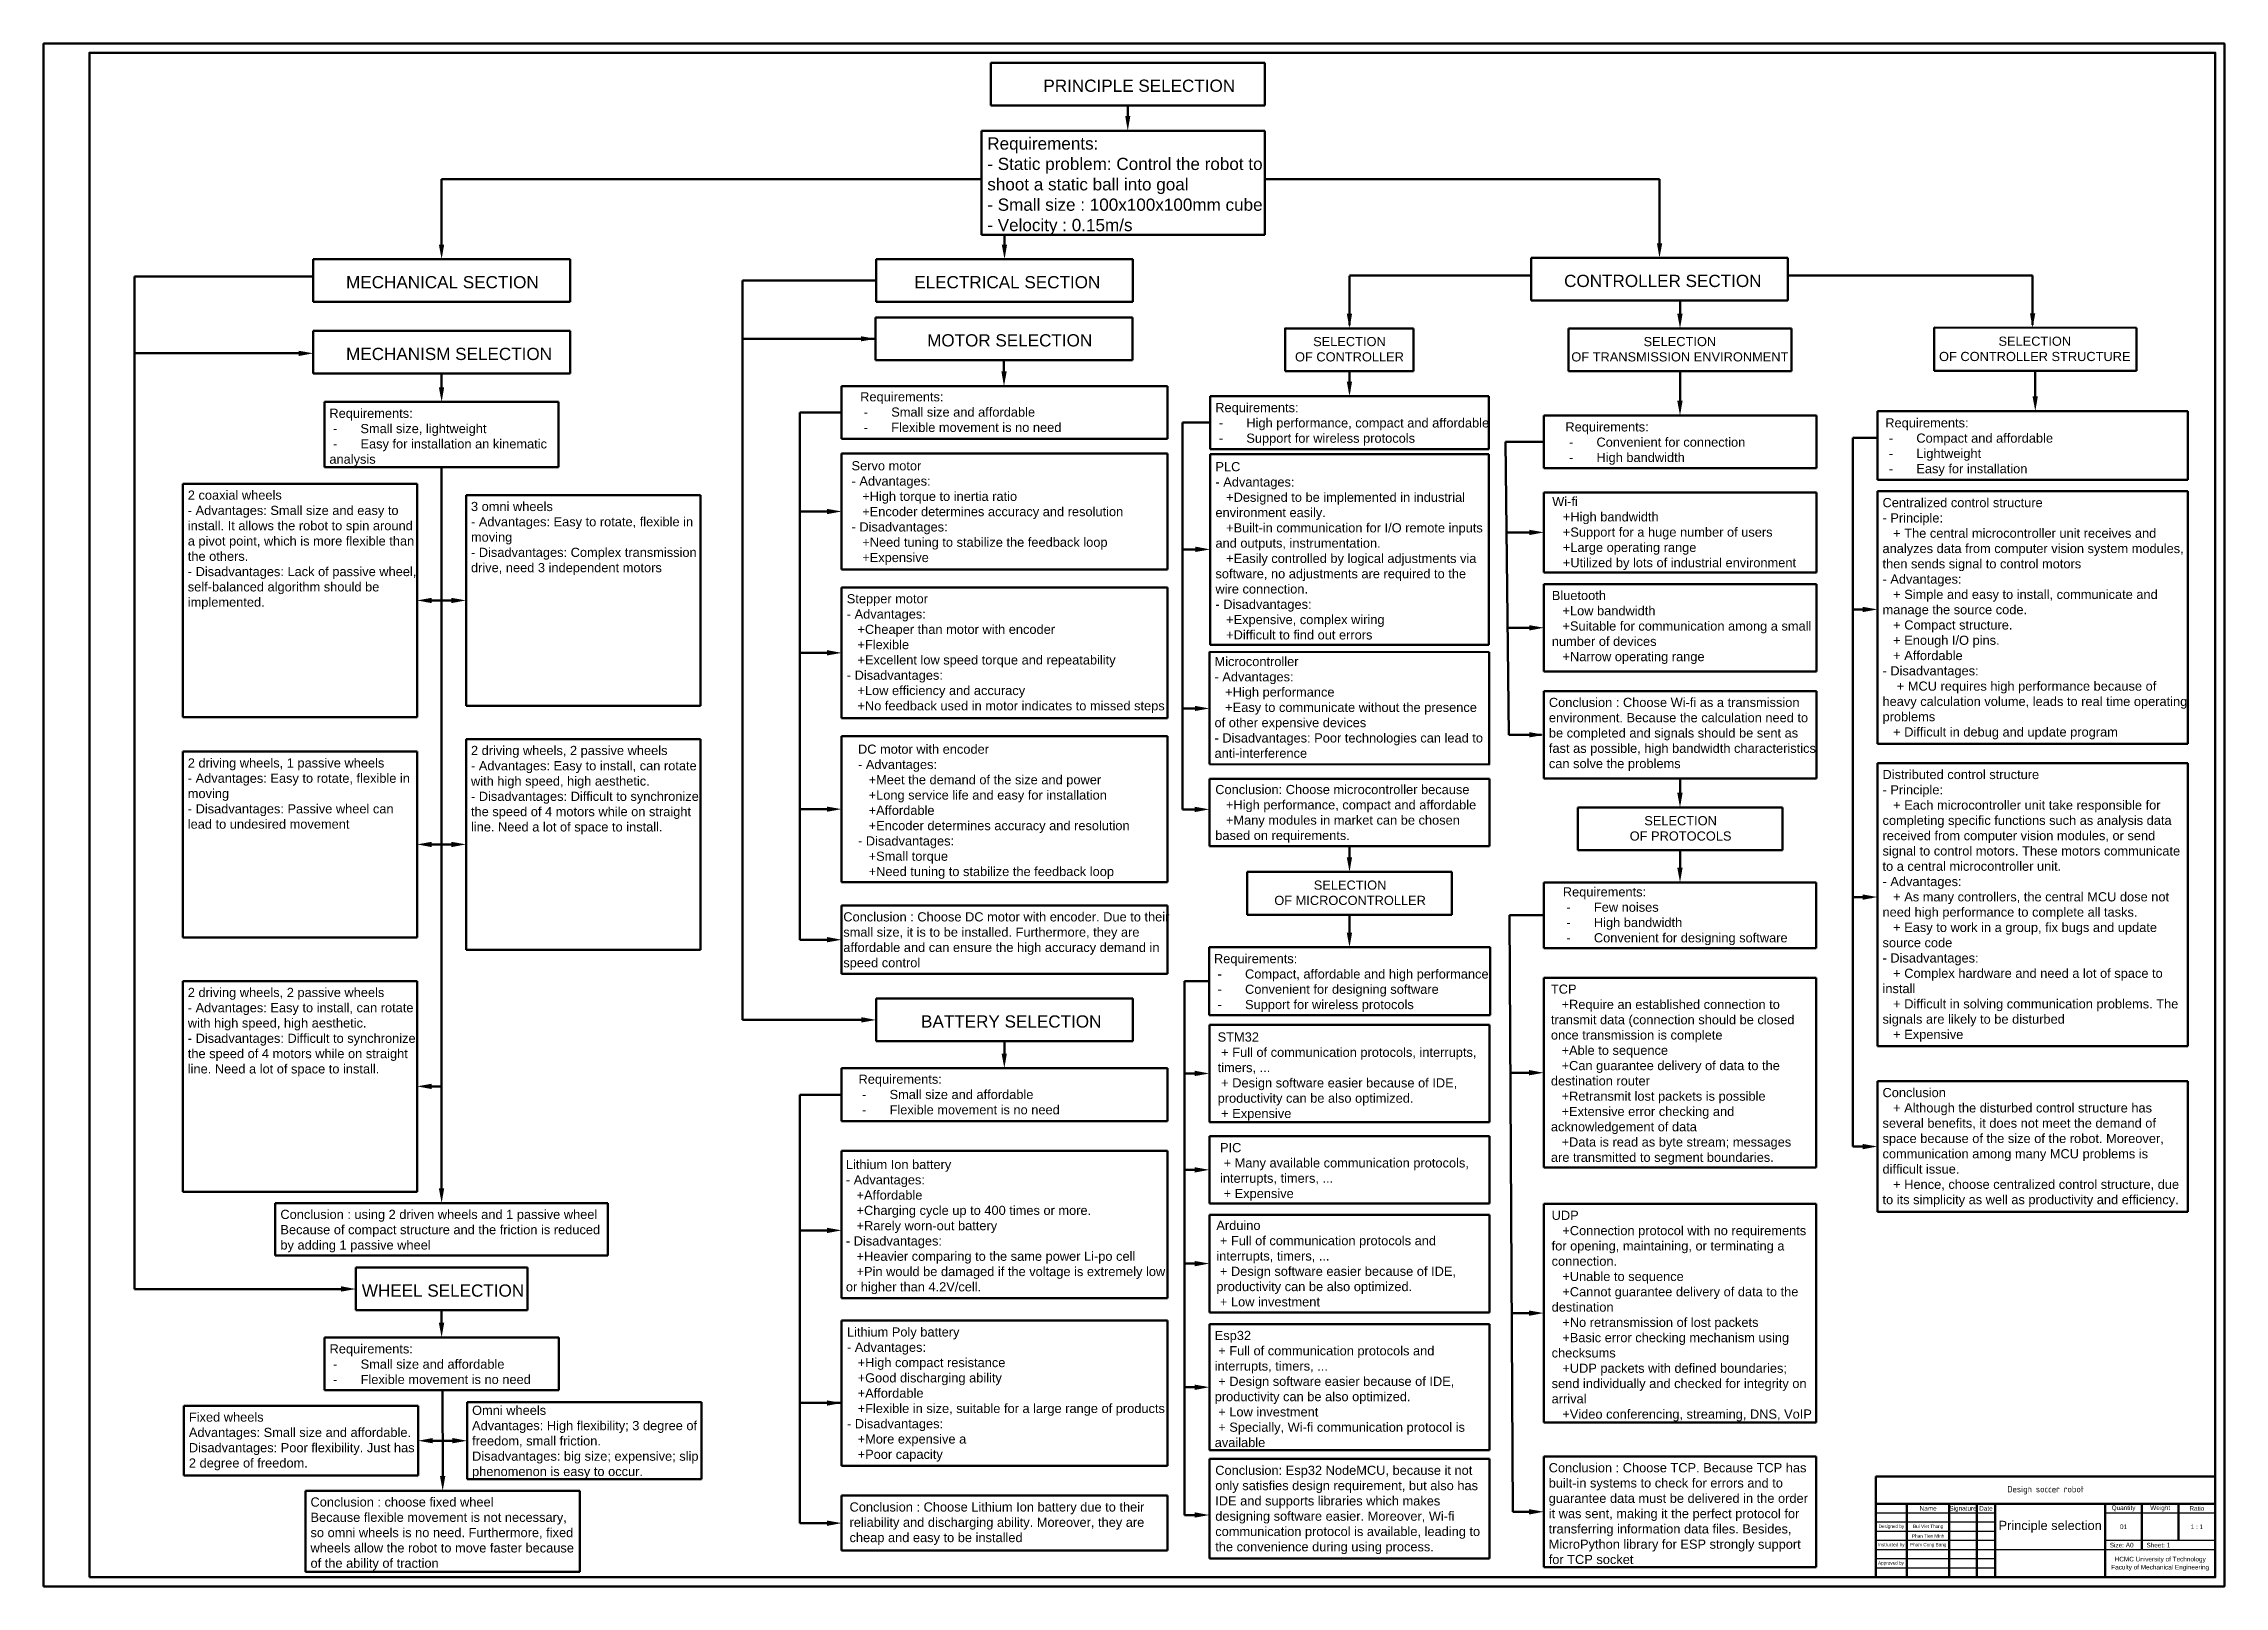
# Model space of a CAD drawing. Header units: millimetres. Extents: x 35 to 7261, y -526 to 3542.
# Drawn here: x 958 to 2147, y 1371 to 2212 of the extents above; entities that cross this region are included whole.
import ezdxf

# ---------------------------------------------------------------- set-up
doc = ezdxf.new("R2010")
doc.units = ezdxf.units.MM
doc.layers.add('nét đậm', color=7, linetype='Continuous', lineweight=50)
doc.styles.get("Standard").update_dxf_attribs({"font": 'arial.ttf'})

msp = doc.modelspace()

# ---------------------------------------------------------------- texts
at = {"attachment_point": 1}
for s, width, heights, insert, char_height in [('PRINCIPLE SELECTION', 125.291, [0], (1502.9, 2192.6), 6.667), ('Requirements:\\P- Static problem: Control the robot to shoot a static ball into goal\\P- Small size : 100x100x100mm cube\\P- Velocity : 0.15m/s', 153.562, [0], (1472.3, 2161.1), 6.667), ('MECHANICAL SECTION', 125.291, [0], (1122.7, 2085.5), 6.667), ('ELECTRICAL SECTION', 125.291, [0], (1432.5, 2085.5), 6.667), ('CONTROLLER SECTION', 125.291, [0], (1786.8, 2086.2), 6.667), ('MECHANISM SELECTION', 125.291, [0], (1122.7, 2046.4), 6.667), ('MOTOR SELECTION', 125.291, [0], (1439.5, 2053.8), 6.667), ('\\pxqc;SELECTION ^JOF CONTROLLER', 60.538, [0], (1639.5, 2052.3), 5), ('\\pxqc;SELECTION ^JOF TRANSMISSION ENVIRONMENT', 123.019, [0], (1788.4, 2052.3), 5), ('\\pxqc;SELECTION ^JOF CONTROLLER STRUCTURE', 108.648, [0], (1989.1, 2052.5), 5), ('Requirements:\\P\\pxi-3,l3.38813,t3.38813;-^ISmall size and affordable\\P-^IFlexible movement is no need', 181.219, [82.3], (1403, 2022.2), 5), ('Requirements:\\P\\pxi-3,l3.38813,t3.38813;-^ISmall size, lightweight\\P-^IEasy for installation an kinematic \\P\\pi0,l0,tz;analysis', 181.219, [82.3], (1113.6, 2013.2), 5), ('Requirements:\\P\\pxi-3,l3.38813,t3.38813;-^IHigh performance, compact and affordable\\P-^ISupport for wireless protocols', 181.219, [82.3], (1596.6, 2016.3), 5), ('Requirements:\\P\\pxi-3,l3.38813,t3.38813;-^IConvenient for connection\\P-^IHigh bandwidth', 181.219, [82.3], (1787.5, 2005.8), 5), ('Requirements:\\P\\pxi-3,l3.38813,t3.38813;-^ICompact and affordable\\P-^ILightweight\\P-^IEasy for installation', 181.219, [82.3], (1961.9, 2008), 5), ('Servo motor\\P- Advantages: \\P   +High torque to inertia ratio\\P   +Encoder determines accuracy and resolution\\P- Disadvantages:\\P   +Need tuning to stabilize the feedback loop\\P   +Expensive', 181.219, [82.3], (1398.3, 1984.6), 5), ('PLC\\P- Advantages: \\P   +Designed to be implemented in industrial \\Penvironment easily.\\P   +Built-in communication for I/O remote inputs and outputs, instrumentation.\\P   +Easily controlled by logical adjustments via software, no adjustments are required to the wire connection.\\P- Disadvantages:\\P   +Expensive, complex wiring\\P   +Difficult to find out errors', 146.319, [116.5], (1596.7, 1984.1), 5), ('2 coaxial wheels\\P- Advantages: Small size and easy to \\Pinstall. It allows the robot to spin around \\Pa pivot point, which is more flexible than\\Pthe others.\\P- Disadvantages: Lack of passive wheel, \\Pself-balanced algorithm should be\\Pimplemented.', 181.219, [82.3], (1036.4, 1968.6), 5), ('3 omni wheels\\P- Advantages: Easy to rotate, flexible in\\Pmoving\\P- Disadvantages: Complex transmission\\Pdrive, need 3 independent motors', 181.219, [82.3], (1190.8, 1962.4), 5), ('Wi-fi\\P   +High bandwidth\\P   +Support for a huge number of users\\P   +Large operating range\\P   +Utilized by lots of industrial environment', 181.219, [103.4], (1780.3, 1965.1), 5), ('Centralized control structure\\P- Principle:\\P   + The central microcontroller unit receives and \\Panalyzes data from computer vision system modules, \\Pthen sends signal to control motors\\P- Advantages: \\P   + Simple and easy to install, communicate and \\Pmanage the source code.\\P   + Compact structure.\\P   + Enough I/O pins.\\P   + Affordable\\P- Disadvantages:\\P    + MCU requires high performance because of \\Pheavy calculation volume, leads to real time operating\\Pproblems\\P   + Difficult in debug and update program', 214.749, [242.6], (1960.4, 1964.5), 5), ('Stepper motor\\P- Advantages: \\P   +Cheaper than motor with encoder\\P   +Flexible\\P   +Excellent low speed torque and repeatability\\P- Disadvantages:\\P   +Low efficiency and accuracy\\P   +No feedback used in motor indicates to missed steps', 181.219, [82.3], (1395.7, 1912.1), 5), ('Bluetooth\\P   +Low bandwidth\\P   +Suitable for communication among a small\\Pnumber of devices\\P   +Narrow operating range', 181.219, [82.3], (1780.1, 1913.9), 5), ('Microcontroller\\P- Advantages: \\P   +High performance\\P   +Easy to communicate without the presence of other expensive devices\\P- Disadvantages: Poor technologies can lead to anti-interference', 149.602, [82.3], (1596.2, 1877.9), 5), ('Conclusion : Choose Wi-fi as a transmission\\Penvironment. Because the calculation need to \\Pbe completed and signals should be sent as \\Pfast as possible, high bandwidth characteristics\\Pcan solve the problems', 181.219, [82.3], (1778.5, 1855.6), 5), ('2 driving wheels, 1 passive wheels\\P- Advantages: Easy to rotate, flexible in\\Pmoving\\P- Disadvantages: Passive wheel can \\Plead to undesired movement', 181.219, [82.3], (1036.4, 1822.6), 5), ('2 driving wheels, 2 passive wheels\\P- Advantages: Easy to install, can rotate\\Pwith high speed, high aesthetic.\\P- Disadvantages: Difficult to synchronize \\Pthe speed of 4 motors while on straight \\Pline. Need a lot of space to install.', 181.219, [82.3], (1190.8, 1829.4), 5), ('DC motor with encoder\\P- Advantages: \\P   +Meet the demand of the size and power\\P   +Long service life and easy for installation\\P   +Affordable\\P   +Encoder determines accuracy and resolution\\P- Disadvantages:\\P   +Small torque\\P   +Need tuning to stabilize the feedback loop', 181.219, [82.3], (1401.8, 1830.1), 5), ('Conclusion: Choose microcontroller because\\P   +High performance, compact and affordable\\P   +Many modules in market can be chosen \\Pbased on requirements.', 181.219, [82.3], (1596.6, 1808.1), 5), ('Distributed control structure\\P- Principle:\\P   + Each microcontroller unit take responsible for \\Pcompleting specific functions such as analysis data \\Preceived from computer vision modules, or send \\Psignal to control motors. These motors communicate \\Pto a central microcontroller unit.\\P- Advantages: \\P   + As many controllers, the central MCU dose not \\Pneed high performance to complete all tasks.\\P   + Easy to work in a group, fix bugs and update \\Psource code\\P- Disadvantages:\\P   + Complex hardware and need a lot of space to \\Pinstall\\P   + Difficult in solving communication problems. The \\Psignals are likely to be disturbed\\P   + Expensive', 230.622, [154.2], (1960.4, 1816.3), 5), ('\\pxqc;SELECTION ^JOF PROTOCOLS', 123.019, [0], (1788.8, 1791.1), 5), ('\\pxqc;SELECTION ^JOF MICROCONTROLLER', 123.019, [0], (1608.6, 1756), 5), ('Requirements:\\P\\pxi-3,l3.38813,t3.38813;-^IFew noises\\P-^IHigh bandwidth\\P-^IConvenient for designing software', 181.219, [82.3], (1786.1, 1752.3), 5), ('Conclusion : Choose DC motor with encoder. Due to their small size, it is to be installed. Furthermore, they are affordable and can ensure the high accuracy demand in speed control', 177.32, [82.3], (1393.8, 1738.7), 5), ('Requirements:\\P\\pxi-3,l3.38813,t3.38813;-^ICompact, affordable and high performance\\P-^IConvenient for designing software\\P-^ISupport for wireless protocols', 181.219, [82.3], (1595.9, 1715.9), 5), ('2 driving wheels, 2 passive wheels\\P- Advantages: Easy to install, can rotate\\Pwith high speed, high aesthetic.\\P- Disadvantages: Difficult to synchronize \\Pthe speed of 4 motors while on straight \\Pline. Need a lot of space to install.', 181.219, [82.3], (1036.4, 1697.5), 5), ('TCP\\P   +Require an established connection to transmit data (connection should be closed once transmission is complete\\P   +Able to sequence   \\P   +Can guarantee delivery of data to the destination router\\P   +Retransmit lost packets is possible\\P   +Extensive error checking and acknowledgement of data\\P   +Data is read as byte stream; messages are transmitted to segment boundaries.', 142.46, [103.4], (1779.6, 1699.3), 5), ('BATTERY SELECTION', 125.291, [0], (1436.2, 1682.5), 6.667), ('STM32\\P + Full of communication protocols, interrupts, timers, ...\\P + Design software easier because of IDE, productivity can be also optimized.\\P + Expensive', 145.102, [116.5], (1597.9, 1673.2), 5), ('Requirements:\\P\\pxi-3,l3.38813,t3.38813;-^ISmall size and affordable\\P-^IFlexible movement is no need', 181.219, [82.3], (1402.1, 1650.2), 5), ('Conclusion\\P   + Although the disturbed control structure has \\Pseveral benefits, it does not meet the demand of \\Pspace because of the size of the robot. Moreover, \\Pcommunication among many MCU problems is \\Pdifficult issue.\\P   + Hence, choose centralized control structure, due \\Pto its simplicity as well as productivity and efficiency.', 214.749, [116.5], (1960.4, 1642.9), 5), ('PIC\\P + Many available communication protocols, interrupts, timers, ...\\P + Expensive', 145.89, [82.3], (1599.2, 1612.9), 5), ('Lithium Ion battery\\P- Advantages: \\P   +Affordable\\P   +Charging cycle up to 400 times or more.\\P   +Rarely worn-out battery\\P- Disadvantages:\\P   +Heavier comparing to the same power Li-po cell\\P   +Pin would be damaged if the voltage is extremely low or higher than 4.2V/cell.', 181.219, [103.4], (1395.2, 1603.7), 5), ('Conclusion : using 2 driven wheels and 1 passive wheel\\PBecause of compact structure and the friction is reduced by adding 1 passive wheel', 181.219, [82.3], (1086.9, 1576.5), 5), ('Arduino\\P + Full of communication protocols and interrupts, timers, ...\\P + Design software easier because of IDE, productivity can be also optimized.\\P + Low investment', 146.954, [82.3], (1597.2, 1570.5), 5), ('UDP\\P   +Connection protocol with no requirements \\Pfor opening, maintaining, or terminating a \\Pconnection. \\P   +Unable to sequence\\P   +Cannot guarantee delivery of data to the\\Pdestination\\P   +No retransmission of lost packets\\P   +Basic error checking mechanism using \\Pchecksums\\P   +UDP packets with defined boundaries;\\Psend individually and checked for integrity on\\Parrival\\P   +Video conferencing, streaming, DNS, VoIP', 181.219, [137.1], (1780, 1576), 5), ('WHEEL SELECTION', 125.291, [0], (1131.3, 1535.8), 6.667), ('Lithium Poly battery\\P- Advantages: \\P   +High compact resistance\\P   +Good discharging ability\\P   +Affordable\\P   +Flexible in size, suitable for a large range of products\\P- Disadvantages:\\P   +More expensive a\\P   +Poor capacity', 181.219, [82.3], (1395.8, 1512.4), 5), ('Esp32\\P + Full of communication protocols and interrupts, timers, ...\\P + Design software easier because of IDE, productivity can be also optimized.\\P + Low investment\\P + Specially, Wi-fi communication protocol is available', 149.186, [82.3], (1596.3, 1510.5), 5), ('Requirements:\\P\\pxi-3,l3.38813,t3.38813;-^ISmall size and affordable\\P-^IFlexible movement is no need', 181.219, [82.3], (1113.7, 1503.2), 5), ('Fixed wheels\\PAdvantages: Small size and affordable.\\PDisadvantages: Poor flexibility. Just has \\P2 degree of freedom.', 181.219, [82.3], (1037, 1466), 5), ('Omni wheels\\PAdvantages: High flexibility; 3 degree of\\Pfreedom, small friction.\\PDisadvantages: big size; expensive; slip\\Pphenomenon is easy to occur.', 181.219, [82.3], (1191.4, 1469.7), 5), ('Conclusion: Esp32 NodeMCU, because it not only satisfies design requirement, but also has IDE and supports libraries which makes designing software easier. Moreover, Wi-fi communication protocol is available, leading to the convenience during using process. ', 151.461, [82.3], (1596.6, 1437), 5), ('Conclusion : Choose TCP. Because TCP has\\Pbuilt-in systems to check for errors and to \\Pguarantee data must be delivered in the order \\Pit was sent, making it the perfect protocol for \\Ptransferring information data files. Besides, \\PMicroPython library for ESP strongly support \\Pfor TCP socket', 181.219, [82.3], (1778.4, 1438.4), 5), ('Conclusion : choose fixed wheel\\PBecause flexible movement is not necessary,\\Pso omni wheels is no need. Furthermore, fixed\\Pwheels allow the robot to move faster because\\Pof the ability of traction', 181.219, [82.3], (1103.3, 1419.7), 5), ('Conclusion : Choose Lithium Ion battery due to their reliability and discharging ability. Moreover, they are cheap and easy to be installed', 179.158, [82.3], (1397.2, 1417), 5)]:
    msp.add_mtext_dynamic_manual_height_columns(s, width=width, gutter_width=8.33, heights=heights, dxfattribs=dict(at, insert=insert, char_height=char_height))
at = {"layer": 'nét đậm', "attachment_point": 5}
for s, width, insert, char_height in [('Name', 23, (1985.3, 1413.7), 2.5), ('Signature', 15, (2004.3, 1413.4), 2.5), ('Date', 10, (2016.8, 1413.7), 2.5), ('\\pxsm1.07917,qc;{\\fTCVN 7284|b0|i0|c0|p34;Design soccer robot}', 185, (2049.3, 1423.7), 3.5), ('Quantity', 20, (2091.8, 1413.7), 2.5), ('Weight', 20, (2111.8, 1413.7), 2.5), ('Ratio', 20, (2131.8, 1413.7), 2.5), ('Designed by', 16.804, (1965.2, 1403.7), 1.8), ('Bui Viet Thang', 23, (1985.3, 1403.7), 1.8), ('Principle selection', 60, (2051.8, 1403.7), 5), ('01', 20, (2091.8, 1403.7), 2.5), ('1 : 1', 20, (2131.8, 1403.7), 2.5), ('Instructed by', 18.57, (1965.2, 1393.7), 1.8), ('Pham Cong Bang', 23, (1985.3, 1393.7), 1.8), ('Phan Tien Minh', 23, (1985.3, 1398.7), 1.8), ('Size: A0', 20, (2090.8, 1393.7), 2.5), ('Sheet: 1', 20, (2110.8, 1393.7), 2.5), ('Approved by', 16.804, (1965, 1383.7), 1.8), ('Faculty of Mechanical Engineering', 60, (2111.8, 1381.3), 2.5), ('HCMC University of Technology', 60, (2111.8, 1385.7), 2.5)]:
    msp.add_mtext_dynamic_manual_height_columns(s, width=width, gutter_width=12.5, heights=[0], dxfattribs=dict(at, insert=insert, char_height=char_height))

# ---------------------------------------------------------------- linework, layer by layer
at = {"layer": 'nét đậm'}
for p, q in [((1474.2, 2201.8), (1474.2, 2178.5)), ((1623.7, 2201.8), (1474.2, 2201.8)), ((1623.7, 2178.5), (1623.7, 2201.8)), ((1474.2, 2178.5), (1623.7, 2178.5)), ((1548.9, 2178.5), (1548.9, 2172.7)), ((1548.9, 2178.5), (1548.9, 2172.7)), ((1469.2, 2164.7), (1469.2, 2108)), ((1623.7, 2164.7), (1469.2, 2164.7)), ((1623.7, 2108), (1623.7, 2164.7)), ((1174.8, 2138.4), (1174.8, 2102.7)), ((1469.2, 2138.4), (1174.8, 2138.4)), ((1623.7, 2138.4), (1838.8, 2138.4)), ((1838.8, 2103.4), (1838.8, 2138.4)), ((1469.2, 2108), (1623.7, 2108)), ((1481.7, 2102.7), (1481.7, 2108)), ((1104.8, 2094.7), (1104.8, 2071.4)), ((1244.8, 2094.7), (1104.8, 2094.7)), ((1244.8, 2071.4), (1244.8, 2094.7)), ((1411.7, 2094.7), (1411.7, 2071.4)), ((1551.7, 2094.7), (1411.7, 2094.7)), ((1551.7, 2071.4), (1551.7, 2094.7)), ((1768.8, 2095.4), (1768.8, 2072.1)), ((1908.8, 2095.4), (1768.8, 2095.4)), ((1908.8, 2072.1), (1908.8, 2095.4)), ((1104.8, 2085.2), (1007.4, 2085.2)), ((1007.4, 2085.2), (1007.4, 1533.3)), ((1338.9, 2083), (1338.9, 1680)), ((1411.7, 2083), (1338.9, 2083)), ((1669.7, 2085.8), (1768.8, 2085.9)), ((1669.7, 2058.8), (1669.7, 2085.7)), ((1908.8, 2085.9), (2042.2, 2085.9)), ((2042.2, 2058.9), (2042.2, 2085.9)), ((1104.8, 2071.4), (1244.8, 2071.4)), ((1411.7, 2071.4), (1551.7, 2071.4)), ((1768.8, 2072.1), (1908.8, 2072.1)), ((1850, 2072.1), (1850, 2065)), ((1411.4, 2063), (1411.4, 2039.6)), ((1551.4, 2063), (1411.4, 2063)), ((1551.4, 2039.6), (1551.4, 2063)), ((1634.8, 2057.2), (1634.8, 2033.7)), ((1704.7, 2057), (1634.8, 2057)), ((1704.7, 2057), (1704.7, 2033.7)), ((1789.2, 2057), (1789.2, 2033.7)), ((1910.8, 2057), (1789.2, 2057)), ((1910.8, 2057), (1910.8, 2033.7)), ((1988.5, 2057.4), (1988.5, 2033.9)), ((2098.8, 2057.2), (1988.5, 2057.4)), ((2098.8, 2057.2), (2098.8, 2033.9)), ((1104.8, 2055.6), (1104.8, 2032.3)), ((1244.8, 2055.6), (1104.8, 2055.6)), ((1244.8, 2032.3), (1244.8, 2055.6)), ((1411.4, 2051.3), (1338.9, 2051.3)), ((1096.8, 2043.4), (1007.4, 2043.4)), ((1411.4, 2039.6), (1551.4, 2039.6)), ((1481.4, 2039.6), (1481.4, 2033.5)), ((1634.8, 2033.7), (1704.7, 2033.7)), ((1669.8, 2033.7), (1669.8, 2022.7)), ((1789.2, 2033.7), (1910.8, 2033.7)), ((1850, 2033.7), (1850, 2017.5)), ((1988.5, 2033.9), (2098.8, 2033.9)), ((2043.7, 2033.9), (2043.7, 2019.9)), ((1104.8, 2032.3), (1244.8, 2032.3)), ((1174.8, 2032.3), (1174.8, 2024.9)), ((1570.5, 2025.5), (1392.9, 2025.5)), ((1392.9, 2025.5), (1392.9, 1996.7)), ((1570.5, 1996.7), (1570.5, 2025.5)), ((1238.6, 2016.9), (1110.9, 2016.9)), ((1110.9, 2016.9), (1110.9, 1981.3)), ((1238.6, 1981.3), (1238.6, 2016.9)), ((1370.1, 2011.1), (1370.1, 1723.7)), ((1392.9, 2011.1), (1370.1, 2011.1)), ((1745.7, 2020), (1593.8, 2020)), ((1593.8, 2020), (1593.8, 1991.2)), ((1745.7, 1991.2), (1745.7, 2020)), ((1924.4, 2009.5), (1775.8, 2009.5)), ((1775.8, 2009.5), (1775.8, 1980.7)), ((1924.4, 1980.7), (1924.4, 2009.5)), ((2126.9, 2011.9), (1957.6, 2011.9)), ((1957.6, 2011.9), (1957.6, 1974.4)), ((2126.9, 1974.4), (2126.9, 2011.9)), ((1578.8, 2005.6), (1578.8, 1794.8)), ((1593.8, 2005.6), (1578.8, 2005.6)), ((1392.9, 1996.7), (1570.5, 1996.7)), ((1570.5, 1988.7), (1392.9, 1988.7)), ((1392.9, 1988.7), (1392.9, 1925.6)), ((1570.5, 1925.6), (1570.5, 1988.7)), ((1593.8, 1991.2), (1745.7, 1991.2)), ((1745.8, 1988.5), (1593.8, 1988.5)), ((1593.8, 1988.5), (1593.8, 1884.5)), ((1745.8, 1884.5), (1745.8, 1988.5)), ((1775.8, 1995.1), (1754.8, 1995.1)), ((1754.9, 1995.1), (1756.6, 1835.4)), ((1944.3, 1997.4), (1944.3, 1611)), ((1957.6, 1997.4), (1944.3, 1997.4)), ((1110.9, 1981.3), (1238.6, 1981.3)), ((1174.8, 1981.3), (1174.8, 1588.2)), ((1775.8, 1980.7), (1924.4, 1980.7)), ((1957.6, 1974.4), (2126.9, 1974.4)), ((1161.4, 1972.2), (1033.7, 1972.2)), ((1033.7, 1972.2), (1033.7, 1845.1)), ((1161.4, 1845.1), (1161.4, 1972.2)), ((1315.9, 1966.1), (1188.1, 1966.1)), ((1188.1, 1966.1), (1188.1, 1851.3)), ((1315.9, 1851.3), (1315.9, 1966.1)), ((1924.4, 1967.6), (1775.8, 1967.6)), ((1775.8, 1967.6), (1775.8, 1923.9)), ((1924.4, 1923.9), (1924.4, 1967.6)), ((2126.9, 1968.2), (1957.6, 1968.2)), ((1957.6, 1968.2), (1957.6, 1830.5)), ((2126.9, 1830.5), (2126.9, 1968.2)), ((1384.9, 1957.2), (1370.1, 1957.2)), ((1767.8, 1945.8), (1755.4, 1945.8)), ((1585.8, 1936.5), (1578.8, 1936.5)), ((1392.9, 1925.6), (1570.5, 1925.6)), ((1570.5, 1915.8), (1392.9, 1915.8)), ((1392.9, 1915.8), (1392.9, 1844.5)), ((1570.5, 1844.5), (1570.5, 1915.8)), ((1775.8, 1923.9), (1924.4, 1923.9)), ((1924.4, 1917.6), (1775.8, 1917.6)), ((1775.8, 1917.6), (1775.8, 1869.9)), ((1924.4, 1869.9), (1924.4, 1917.6)), ((1169.4, 1908.7), (1180.1, 1908.7)), ((1954.4, 1903.8), (1944.3, 1903.8)), ((1767.8, 1893.8), (1755.8, 1893.8)), ((1384.9, 1880.1), (1370.1, 1880.1)), ((1746, 1880.4), (1593.5, 1880.7)), ((1593.5, 1880.7), (1593.5, 1819.5)), ((1593.8, 1884.5), (1745.8, 1884.5)), ((1746, 1819.2), (1746, 1880.4)), ((1775.8, 1869.9), (1924.4, 1869.9)), ((1924.4, 1859.3), (1775.8, 1859.3)), ((1775.8, 1859.3), (1775.8, 1811.6)), ((1924.4, 1811.6), (1924.4, 1859.3)), ((1033.7, 1845.1), (1161.4, 1845.1)), ((1188.1, 1851.3), (1315.9, 1851.3)), ((1392.9, 1844.5), (1570.5, 1844.5)), ((1585.5, 1849.8), (1578.8, 1849.8)), ((1315.9, 1833.1), (1188.1, 1833.1)), ((1188.1, 1833.1), (1188.1, 1718.3)), ((1315.9, 1718.3), (1315.9, 1833.1)), ((1570.5, 1834.7), (1392.9, 1834.7)), ((1392.9, 1834.7), (1392.9, 1755.1)), ((1570.5, 1755.1), (1570.5, 1834.7)), ((1774.4, 1835.4), (1756.6, 1835.4)), ((1161.4, 1826.3), (1033.7, 1826.3)), ((1033.7, 1826.3), (1033.7, 1725)), ((1161.4, 1725), (1161.4, 1826.3)), ((1593.5, 1819.5), (1746.1, 1819.2)), ((1957.6, 1830.5), (2126.9, 1830.5)), ((2126.9, 1820), (1957.6, 1820)), ((1957.6, 1820), (1957.6, 1665.7)), ((2126.9, 1665.7), (2126.9, 1820)), ((1746.2, 1811.4), (1593.4, 1811.4)), ((1593.4, 1811.4), (1593.4, 1774.7)), ((1746.2, 1774.7), (1746.2, 1811.4)), ((1775.8, 1811.6), (1924.4, 1811.6)), ((1850.1, 1803.8), (1850.1, 1811.6)), ((1794.2, 1795.8), (1794.2, 1772.5)), ((1905.8, 1795.8), (1794.2, 1795.8)), ((1905.8, 1795.8), (1905.8, 1772.5)), ((1384.9, 1794.9), (1370.1, 1794.9)), ((1578.8, 1794.8), (1585.4, 1794.8)), ((1169.4, 1775.7), (1174.8, 1775.7)), ((1174.8, 1775.7), (1180.1, 1775.7)), ((1593.4, 1774.7), (1746.2, 1774.7)), ((1669.8, 1774.7), (1669.8, 1768.7)), ((1794.2, 1772.5), (1905.8, 1772.5)), ((1850, 1772.5), (1850, 1763)), ((1614, 1760.7), (1614, 1737.3)), ((1725.5, 1760.7), (1614, 1760.7)), ((1725.5, 1760.7), (1725.5, 1737.3)), ((1392.9, 1755.1), (1570.5, 1755.1)), ((1924.3, 1755), (1775.7, 1755)), ((1775.7, 1755), (1775.7, 1719.2)), ((1924.3, 1719.2), (1924.3, 1755)), ((1570.5, 1742.4), (1392.9, 1742.4)), ((1392.9, 1742.4), (1392.9, 1705.1)), ((1570.5, 1705.1), (1570.5, 1742.4)), ((1614, 1737.3), (1725.5, 1737.3)), ((1669.8, 1727.6), (1669.8, 1737.3)), ((1757.1, 1737.1), (1758.8, 1411.9)), ((1775.7, 1737.1), (1757.1, 1737.1)), ((1954.6, 1747), (1944.3, 1747)), ((1033.7, 1725), (1161.4, 1725)), ((1188.1, 1718.3), (1315.9, 1718.3)), ((1384.9, 1723.7), (1370.1, 1723.7)), ((1746.4, 1719.6), (1593.2, 1719.6)), ((1593.2, 1719.6), (1593.2, 1682.6)), ((1746.4, 1682.6), (1746.4, 1719.6)), ((1775.7, 1719.2), (1924.3, 1719.2)), ((1161.4, 1701.2), (1033.7, 1701.2)), ((1033.7, 1701.2), (1033.7, 1586.3)), ((1161.4, 1586.3), (1161.4, 1701.2)), ((1392.9, 1705.1), (1570.5, 1705.1)), ((1579.8, 1701.1), (1579.8, 1410.1)), ((1593.2, 1701.1), (1579.8, 1701.1)), ((1924.3, 1702.9), (1775.7, 1702.9)), ((1775.7, 1702.9), (1775.7, 1599.5)), ((1924.3, 1599.5), (1924.3, 1702.9)), ((1411.7, 1691.7), (1411.7, 1668.4)), ((1551.7, 1691.7), (1411.7, 1691.7)), ((1551.7, 1668.4), (1551.7, 1691.7)), ((1403.7, 1680), (1338.9, 1680)), ((1593.2, 1682.6), (1746.4, 1682.6)), ((1746.2, 1677.4), (1593.4, 1677.4)), ((1593.4, 1677.4), (1593.4, 1624.3)), ((1746.2, 1624.3), (1746.2, 1677.4)), ((1411.7, 1668.4), (1551.7, 1668.4)), ((1481.6, 1661.7), (1481.7, 1668.4)), ((1957.6, 1665.7), (2126.9, 1665.7)), ((1570.5, 1653.7), (1392.9, 1653.7)), ((1392.9, 1653.7), (1392.9, 1624.8)), ((1570.5, 1624.8), (1570.5, 1653.7)), ((1169.4, 1643.8), (1174.8, 1643.8)), ((1590.2, 1650.8), (1579.8, 1650.8)), ((1767.7, 1651.2), (1757.6, 1651.2)), ((2126.9, 1646.6), (1957.6, 1646.6)), ((1957.6, 1646.6), (1957.6, 1575.4)), ((2126.9, 1575.4), (2126.9, 1646.6)), ((1370.1, 1639.2), (1370.1, 1405.7)), ((1392.9, 1639.2), (1370.1, 1639.2)), ((1392.9, 1624.8), (1570.5, 1624.8)), ((1593.4, 1624.3), (1746.2, 1624.3)), ((1570.5, 1608.7), (1392.9, 1608.7)), ((1392.9, 1608.7), (1392.9, 1528.4)), ((1570.5, 1528.4), (1570.5, 1608.7)), ((1746.2, 1616.6), (1593.4, 1616.6)), ((1593.4, 1616.6), (1593.4, 1579.9)), ((1746.2, 1579.9), (1746.2, 1616.6)), ((1954.2, 1611), (1944.3, 1611)), ((1585.4, 1598.3), (1579.8, 1598.3)), ((1775.7, 1599.5), (1924.3, 1599.5)), ((1033.7, 1586.3), (1161.4, 1586.3)), ((1265.4, 1580.2), (1084.1, 1580.2)), ((1084.1, 1580.2), (1084.1, 1551.5)), ((1265.4, 1551.5), (1265.4, 1580.2)), ((1593.4, 1579.9), (1746.2, 1579.9)), ((1746.2, 1573.8), (1593.4, 1573.8)), ((1593.4, 1573.8), (1593.4, 1520.6)), ((1746.2, 1520.6), (1746.2, 1573.8)), ((1924.3, 1579.7), (1775.7, 1579.7)), ((1775.7, 1579.7), (1775.7, 1460.6)), ((1924.3, 1460.6), (1924.3, 1579.7)), ((1957.6, 1575.4), (2126.9, 1575.4)), ((1384.9, 1565.3), (1370.1, 1565.3)), ((1084.1, 1551.5), (1265.4, 1551.5)), ((1588.7, 1547.2), (1579.8, 1547.2)), ((1128, 1545), (1128, 1521.7)), ((1221.6, 1545), (1128, 1545)), ((1221.6, 1521.7), (1221.6, 1545)), ((1122.2, 1533.3), (1007.4, 1533.3)), ((1392.9, 1528.4), (1570.5, 1528.4)), ((1128, 1521.7), (1221.6, 1521.7)), ((1174.8, 1521.7), (1174.8, 1514.9)), ((1570.5, 1516.1), (1392.9, 1516.1)), ((1392.9, 1516.1), (1392.9, 1437)), ((1570.5, 1437), (1570.5, 1516.1)), ((1593.4, 1520.6), (1746.2, 1520.6)), ((1746.2, 1514.2), (1593.4, 1514.2)), ((1593.4, 1514.2), (1593.4, 1445.4)), ((1746.2, 1445.4), (1746.2, 1514.2)), ((1767.7, 1520.2), (1758.2, 1520.2)), ((1238.7, 1506.9), (1110.9, 1506.9)), ((1110.9, 1506.9), (1110.9, 1478.1)), ((1238.7, 1478.1), (1238.7, 1506.9)), ((1110.9, 1478.1), (1238.7, 1478.1)), ((1175.3, 1478.1), (1175.4, 1431.3)), ((1590.6, 1479.8), (1579.8, 1479.8)), ((1162, 1469.7), (1034.2, 1469.7)), ((1034.2, 1469.7), (1034.2, 1431.6)), ((1162, 1431.6), (1162, 1469.7)), ((1316.4, 1471.7), (1188.7, 1471.7)), ((1188.7, 1471.7), (1188.7, 1429.6)), ((1316.4, 1429.6), (1316.4, 1471.7)), ((1392.9, 1471.2), (1370.1, 1471.2)), ((1170, 1450.6), (1180.7, 1450.6)), ((1775.7, 1460.6), (1924.3, 1460.6)), ((1593.4, 1445.4), (1746.2, 1445.4)), ((1746.2, 1440.7), (1593.4, 1440.7)), ((1593.4, 1440.7), (1593.4, 1386.5)), ((1746.2, 1440.7), (1746.2, 1386.5)), ((1924.3, 1442), (1775.7, 1442)), ((1775.7, 1442), (1775.7, 1381.7)), ((1924.3, 1381.7), (1924.3, 1442)), ((1034.2, 1431.6), (1162, 1431.6)), ((1188.7, 1429.6), (1316.4, 1429.6)), ((1392.9, 1437), (1570.5, 1437)), ((2141.8, 1431.2), (1956.8, 1431.2)), ((1956.8, 1431.2), (1956.8, 1376.2)), ((1250.2, 1423.3), (1100.6, 1423.3)), ((1100.6, 1423.3), (1100.6, 1379.2)), ((1250.2, 1379.2), (1250.2, 1423.3)), ((1570.5, 1420.7), (1392.9, 1420.7)), ((1392.9, 1420.7), (1392.9, 1390.7)), ((1570.5, 1390.7), (1570.5, 1420.7)), ((2141.8, 1416.2), (1956.8, 1416.2)), ((1973.7, 1416.6), (1973.7, 1376.6)), ((1996.8, 1416.2), (1996.8, 1376.2)), ((2011.8, 1416.2), (2011.8, 1376.2)), ((2021.8, 1416.2), (2021.8, 1376.2)), ((2081.8, 1416.2), (2081.8, 1376.2)), ((2101.8, 1416.2), (2101.8, 1391.2)), ((2121.8, 1416.2), (2121.8, 1396.2)), ((1384.9, 1405.7), (1370.1, 1405.7)), ((1585.4, 1410.1), (1579.8, 1410.1)), ((1767.7, 1411.9), (1758.8, 1411.9)), ((1100.6, 1379.2), (1250.2, 1379.2)), ((1392.9, 1390.7), (1570.5, 1390.7)), ((1593.4, 1386.5), (1746.2, 1386.5)), ((1775.7, 1381.7), (1924.3, 1381.7)), ((2141.8, 1376.2), (1956.8, 1376.2))]:
    msp.add_line(p, q, dxfattribs=at)
at = {"layer": 'nét đậm', "lineweight": 25}
for p, q in [((2021.8, 1411.2), (1956.8, 1411.2)), ((2021.8, 1406.2), (1956.8, 1406.2)), ((2141.8, 1411.2), (2081.8, 1411.2)), ((2021.8, 1401.2), (1956.8, 1401.2)), ((2021.8, 1396.2), (1956.8, 1396.2)), ((2141.8, 1391.2), (1956.8, 1391.2)), ((2141.8, 1396.2), (2081.8, 1396.2)), ((2021.8, 1386.2), (1956.8, 1386.2)), ((2021.8, 1381.2), (1956.8, 1381.2))]:
    msp.add_line(p, q, dxfattribs=at)
at = {"layer": 'nét đậm', "lineweight": 50}
for points in [[(957.8, 1371.2), (2146.8, 1371.2), (2146.8, 2212.2), (957.8, 2212.2)], [(982.8, 1376.2), (2141.8, 1376.2), (2141.8, 2207.2), (982.8, 2207.2)]]:
    msp.add_lwpolyline(points, close=True, dxfattribs=at)
at = {"layer": 'nét đậm', "linetype": 'Continuous'}
for points in [[(1547.5, 2172.7), (1550.3, 2172.7), (1548.9, 2164.7)], [(1173.3, 2102.7), (1176.2, 2102.7), (1174.8, 2094.7)], [(1483.1, 2102.7), (1480.2, 2102.7), (1481.7, 2094.7)], [(1837.4, 2103.4), (1840.3, 2103.4), (1838.8, 2095.4)], [(1668.3, 2065), (1671.2, 2065), (1669.8, 2057)], [(1848.5, 2065), (1851.4, 2065), (1850, 2057)], [(2040.8, 2065.2), (2043.7, 2065.2), (2042.2, 2057.2)], [(1403.4, 2049.9), (1403.4, 2052.7), (1411.4, 2051.3)], [(1096.8, 2041.9), (1096.8, 2044.8), (1104.8, 2043.4)], [(1482.9, 2033.5), (1480, 2033.5), (1481.4, 2025.5)], [(1176.2, 2024.9), (1173.3, 2024.9), (1174.8, 2016.9)], [(1671.2, 2028), (1668.3, 2028), (1669.8, 2020)], [(1851.4, 2017.5), (1848.5, 2017.5), (1850, 2009.5)], [(2045.1, 2019.9), (2042.2, 2019.9), (2043.7, 2011.9)], [(1384.9, 1955.7), (1384.9, 1958.6), (1392.9, 1957.2)], [(1767.8, 1944.3), (1767.8, 1947.2), (1775.8, 1945.8)], [(1585.8, 1935.1), (1585.8, 1938), (1593.8, 1936.5)], [(1169.4, 1907.2), (1169.4, 1910.1), (1161.4, 1908.7)], [(1180.1, 1907.2), (1180.1, 1910.1), (1188.1, 1908.7)], [(1949.6, 1902.3), (1949.6, 1905.2), (1957.6, 1903.8)], [(1767.8, 1892.3), (1767.8, 1895.2), (1775.8, 1893.8)], [(1384.9, 1878.7), (1384.9, 1881.6), (1392.9, 1880.1)], [(1585.5, 1848.4), (1585.5, 1851.2), (1593.5, 1849.8)], [(1767.8, 1834), (1767.8, 1836.9), (1775.8, 1835.4)], [(1384.9, 1793.5), (1384.9, 1796.3), (1392.9, 1794.9)], [(1585.4, 1793.3), (1585.4, 1796.2), (1593.4, 1794.8)], [(1848.5, 1803.8), (1851.4, 1803.8), (1850, 1795.8)], [(1169.4, 1774.2), (1169.4, 1777.1), (1161.4, 1775.7)], [(1180.1, 1774.2), (1180.1, 1777.1), (1188.1, 1775.7)], [(1668.3, 1768.7), (1671.2, 1768.7), (1669.8, 1760.7)], [(1851.4, 1763), (1848.5, 1763), (1850, 1755)], [(1949.6, 1745.5), (1949.6, 1748.4), (1957.6, 1747)], [(1384.9, 1722.3), (1384.9, 1725.2), (1392.9, 1723.7)], [(1671.2, 1727.6), (1668.3, 1727.6), (1669.8, 1719.6)], [(1403.7, 1678.6), (1403.7, 1681.5), (1411.7, 1680)], [(1483, 1661.7), (1480.1, 1661.7), (1481.6, 1653.7)], [(1169.4, 1642.3), (1169.4, 1645.2), (1161.4, 1643.8)], [(1585.4, 1649.4), (1585.4, 1652.3), (1593.4, 1650.8)], [(1767.7, 1649.8), (1767.7, 1652.7), (1775.7, 1651.2)], [(1949.6, 1609.5), (1949.6, 1612.4), (1957.6, 1611)], [(1585.4, 1596.8), (1585.4, 1599.7), (1593.4, 1598.3)], [(1176.2, 1588.2), (1173.3, 1588.2), (1174.8, 1580.2)], [(1384.9, 1563.8), (1384.9, 1566.7), (1392.9, 1565.3)], [(1585.4, 1545.7), (1585.4, 1548.6), (1593.4, 1547.2)], [(1120, 1531.9), (1120, 1534.8), (1128, 1533.3)], [(1176.2, 1514.9), (1173.3, 1514.9), (1174.8, 1506.9)], [(1767.7, 1518.7), (1767.7, 1521.6), (1775.7, 1520.2)], [(1585.4, 1478.3), (1585.4, 1481.2), (1593.4, 1479.8)], [(1384.9, 1469.7), (1384.9, 1472.6), (1392.9, 1471.2)], [(1170, 1449.2), (1170, 1452.1), (1162, 1450.6)], [(1180.7, 1449.2), (1180.7, 1452.1), (1188.7, 1450.6)], [(1176.8, 1431.3), (1173.9, 1431.3), (1175.4, 1423.3)], [(1384.9, 1404.2), (1384.9, 1407.1), (1392.9, 1405.7)], [(1585.4, 1408.7), (1585.4, 1411.6), (1593.4, 1410.1)], [(1767.7, 1410.4), (1767.7, 1413.3), (1775.7, 1411.9)]]:
    msp.add_trace(points, dxfattribs=at)

msp.set_redraw_order([(e.dxf.handle, doc.entitydb.next_handle()) for e in msp.query("TEXT MTEXT ATTDEF DIMENSION ARC_DIMENSION")])  # texts and dimensions are drawn at this point

doc.saveas('drawing.dxf')
